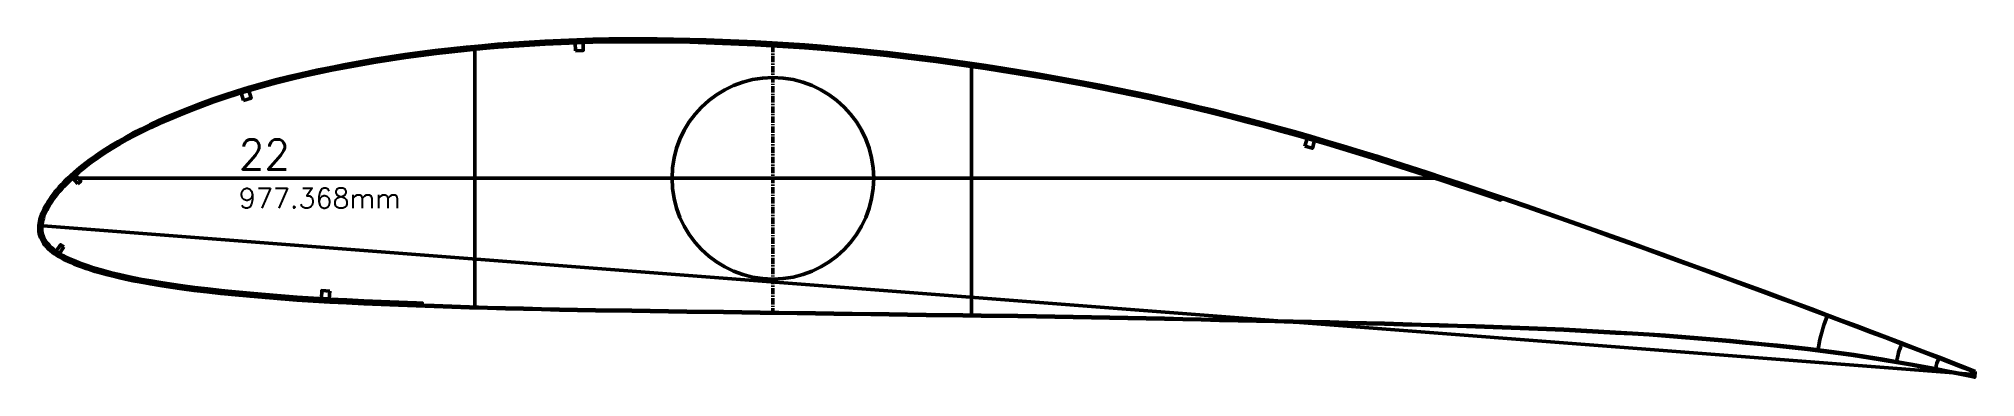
# Model space of a CAD drawing. Header units: metres. Extents: x -3 to 1074, y -15727 to -22.
# Drawn here: x -3 to 972, y -4600 to -4430 of the extents above; entities that cross this region are included whole.
import ezdxf
from ezdxf.enums import TextEntityAlignment as Align

# ---------------------------------------------------------------- set-up
doc = ezdxf.new("R2010")
doc.units = ezdxf.units.M
doc.linetypes.add('CENTER', pattern=[5.08, 3.175, -0.635, 0.635, -0.635])
for name, color, linetype, lineweight in [('FoilLayer', 7, 'Continuous', 50), ('StringerLayer', 7, 'Continuous', 50), ('SubLayer', 7, 'Continuous', 50), ('TextLayer', 7, 'Continuous', 50)]:
    doc.layers.add(name, color=color, linetype=linetype, lineweight=lineweight)
doc.styles.add('MSゴシック', font='romans')

msp = doc.modelspace()

# ---------------------------------------------------------------- texts
at = {"layer": 'TextLayer', "style": 'MSゴシック'}
msp.add_text('22', height=15, dxfattribs=at).set_placement((97.74, -4500), align=Align.BOTTOM_LEFT)
msp.add_text('977.368mm', height=10, dxfattribs=at).set_placement((97.74, -4505), align=Align.TOP_LEFT)

# ---------------------------------------------------------------- linework, layer by layer
at = {"layer": 'FoilLayer'}
for points in [[(971.69, -4597.27), (968.78, -4596.08), (964.1, -4594.27), (959.04, -4592.26), (953.5, -4590.11), (947.47, -4587.81), (940.98, -4585.34), (934.11, -4582.7), (926.93, -4579.96), (919.53, -4577.14), (912.07, -4574.32), (904.54, -4571.54), (896.91, -4568.66), (889.19, -4565.73), (881.34, -4562.81), (873.35, -4559.85), (865.24, -4556.89), (856.96, -4553.85), (848.56, -4550.78), (840.06, -4547.67), (831.5, -4544.55), (822.91, -4541.41), (814.32, -4538.28), (805.73, -4535.17), (797.15, -4532.07), (788.56, -4528.98), (780, -4525.91), (771.47, -4522.87), (762.97, -4519.86), (754.48, -4516.89), (746.01, -4513.94), (737.56, -4511.02), (729.12, -4508.14), (720.71, -4505.29), (712.3, -4502.48), (703.91, -4499.71), (695.51, -4496.96), (687.11, -4494.25), (678.74, -4491.58), (670.42, -4488.94), (662.16, -4486.36), (653.95, -4483.85), (645.77, -4481.4), (637.62, -4479.02), (629.48, -4476.69), (621.36, -4474.43), (613.24, -4472.22), (605.13, -4470.07), (597.03, -4467.98), (588.92, -4465.95), (580.79, -4463.98), (572.65, -4462.06), (564.5, -4460.2), (556.33, -4458.4), (548.14, -4456.64), (539.94, -4454.94), (531.73, -4453.3), (523.5, -4451.71), (515.24, -4450.18), (506.95, -4448.69), (498.65, -4447.25), (490.34, -4445.86), (482.03, -4444.52), (473.72, -4443.23), (465.42, -4442), (457.12, -4440.83), (448.83, -4439.71), (440.54, -4438.65), (432.25, -4437.65), (423.97, -4436.71), (415.69, -4435.83), (407.42, -4435), (399.14, -4434.24), (390.87, -4433.54), (382.59, -4432.89), (374.31, -4432.31), (366.03, -4431.79), (357.75, -4431.32), (349.47, -4430.91), (341.21, -4430.56), (332.95, -4430.27), (324.71, -4430.05), (316.48, -4429.88), (308.27, -4429.78), (300.1, -4429.73), (291.98, -4429.75), (283.9, -4429.83), (275.88, -4429.99), (267.88, -4430.24), (259.88, -4430.56), (251.9, -4430.95), (243.94, -4431.41), (235.99, -4431.95), (228.08, -4432.55), (220.19, -4433.23), (212.34, -4433.98), (204.54, -4434.81), (196.78, -4435.7), (189.08, -4436.68), (181.43, -4437.72), (173.85, -4438.85), (166.33, -4440.06), (158.86, -4441.35), (151.46, -4442.71), (144.14, -4444.14), (136.95, -4445.62), (129.9, -4447.17), (123, -4448.8), (116.23, -4450.51), (109.6, -4452.3), (103.11, -4454.17), (96.75, -4456.11), (90.55, -4458.11), (84.52, -4460.18), (78.68, -4462.29), (73.04, -4464.45), (67.61, -4466.63), (62.44, -4468.8), (57.52, -4470.97), (52.89, -4473.12), (48.53, -4475.24), (44.45, -4477.35), (40.63, -4479.41), (37.07, -4481.43), (33.75, -4483.4), (30.67, -4485.31), (27.82, -4487.16), (25.18, -4488.96), (22.74, -4490.71), (20.48, -4492.41), (18.38, -4494.07), (16.44, -4495.68), (14.63, -4497.25), (12.96, -4498.76), (11.4, -4500.24), (9.96, -4501.67), (8.62, -4503.07), (7.38, -4504.43), (6.23, -4505.76), (5.17, -4507.06), (4.18, -4508.33), (3.26, -4509.57), (2.42, -4510.78), (1.64, -4511.97), (0.91, -4513.12), (0.26, -4514.27), (-0.32, -4515.4), (-0.85, -4516.51), (-1.34, -4517.59), (-1.76, -4518.66), (-2.1, -4519.72), (-2.38, -4520.77), (-2.62, -4521.8), (-2.8, -4522.81), (-2.92, -4523.81), (-2.98, -4524.79), (-2.97, -4525.79), (-2.89, -4526.8), (-2.71, -4527.81), (-2.44, -4528.82), (-2.09, -4529.83), (-1.66, -4530.82), (-1.14, -4531.8), (-0.52, -4532.75), (0.18, -4533.68), (0.96, -4534.58), (1.82, -4535.46), (2.75, -4536.32), (3.77, -4537.15), (4.86, -4537.96), (6.03, -4538.75), (7.29, -4539.51), (8.63, -4540.25), (10.06, -4540.98), (11.59, -4541.71), (13.21, -4542.43), (14.93, -4543.16), (16.77, -4543.89), (18.73, -4544.63), (20.82, -4545.38), (23.07, -4546.12), (25.48, -4546.86), (28.08, -4547.61), (30.88, -4548.38), (33.91, -4549.16), (37.18, -4549.97), (40.72, -4550.77), (44.55, -4551.58), (48.71, -4552.38), (53.24, -4553.18), (58.16, -4553.98), (63.47, -4554.79), (69.18, -4555.61), (75.29, -4556.41), (81.78, -4557.18), (88.65, -4557.93), (95.87, -4558.66), (103.38, -4559.37), (111.11, -4560.06), (118.98, -4560.71), (127, -4561.29), (135.15, -4561.82), (143.48, -4562.29), (151.97, -4562.73), (160.57, -4563.14), (169.29, -4563.52), (178.12, -4563.88), (187.03, -4564.22), (195.98, -4564.56), (204.94, -4564.88), (213.89, -4565.17), (222.87, -4565.43), (231.9, -4565.67), (240.96, -4565.9), (250.04, -4566.11), (259.11, -4566.32), (268.17, -4566.5), (277.25, -4566.65), (286.37, -4566.79), (295.54, -4566.92), (304.72, -4567.05), (313.93, -4567.2), (323.14, -4567.33), (332.38, -4567.46), (341.64, -4567.58), (350.9, -4567.71), (360.17, -4567.84), (369.45, -4567.97), (378.72, -4568.11), (387.98, -4568.24), (397.24, -4568.37), (406.51, -4568.48), (415.78, -4568.61), (425.05, -4568.74), (434.32, -4568.87), (443.59, -4569), (452.85, -4569.13), (462.12, -4569.25), (471.39, -4569.36), (480.64, -4569.48), (489.89, -4569.61), (499.12, -4569.74), (508.36, -4569.89), (517.59, -4570.04), (526.81, -4570.19), (536.02, -4570.36), (545.22, -4570.53), (554.42, -4570.72), (563.65, -4570.93), (572.89, -4571.13), (582.14, -4571.34), (591.39, -4571.54), (600.64, -4571.73), (609.89, -4571.93), (619.13, -4572.14), (628.37, -4572.36), (637.61, -4572.58), (646.84, -4572.79), (656.05, -4573), (665.24, -4573.22), (674.41, -4573.46), (683.58, -4573.71), (692.76, -4573.98), (701.93, -4574.24), (711.06, -4574.51), (720.12, -4574.78), (729.11, -4575.08), (738.07, -4575.4), (746.98, -4575.74), (755.81, -4576.09), (764.55, -4576.48), (773.23, -4576.92), (781.9, -4577.4), (790.54, -4577.9), (799.1, -4578.39), (807.49, -4578.89), (815.71, -4579.47), (823.91, -4580.13), (832.11, -4580.81), (840.23, -4581.45), (848.23, -4582.16), (856.19, -4582.95), (864.14, -4583.75), (872, -4584.49), (879.74, -4585.28), (887.44, -4586.21), (895.2, -4587.21), (902.91, -4588.2), (910.42, -4589.2), (917.77, -4590.34), (925.08, -4591.55), (932.25, -4592.78), (939.18, -4593.99), (945.77, -4595.18), (952.01, -4596.37), (957.86, -4597.47), (963.3, -4598.53), (968.3, -4599.53), (971.4, -4600.18)], [(971.52, -4597.68), (968.61, -4596.5), (963.93, -4594.69), (958.87, -4592.68), (953.34, -4590.53), (947.31, -4588.23), (940.82, -4585.76), (933.95, -4583.12), (926.77, -4580.38), (919.37, -4577.56), (911.91, -4574.75), (904.38, -4571.96), (896.75, -4569.08), (889.03, -4566.15), (881.18, -4563.23), (873.2, -4560.28), (865.08, -4557.31), (856.81, -4554.28), (848.41, -4551.2), (839.91, -4548.09), (831.35, -4544.97), (822.76, -4541.84), (814.17, -4538.71), (805.58, -4535.59), (796.99, -4532.49), (788.41, -4529.41), (779.85, -4526.34), (771.32, -4523.3), (762.82, -4520.29), (754.33, -4517.31), (745.86, -4514.36), (737.41, -4511.45), (733.23, -4510.02), (732.89, -4511.01), (728.64, -4509.56), (720.23, -4506.71), (711.83, -4503.9), (703.44, -4501.13), (695.05, -4498.39), (686.66, -4495.68), (678.29, -4493.01), (669.97, -4490.37), (661.72, -4487.8), (653.52, -4485.29), (645.35, -4482.84), (637.21, -4480.46), (629.08, -4478.14), (620.96, -4475.87), (612.85, -4473.67), (604.76, -4471.52), (596.66, -4469.43), (588.56, -4467.41), (580.45, -4465.44), (572.32, -4463.53), (564.17, -4461.67), (556.01, -4459.86), (547.84, -4458.11), (539.65, -4456.41), (531.45, -4454.77), (523.22, -4453.19), (514.97, -4451.65), (506.7, -4450.17), (498.4, -4448.73), (490.11, -4447.34), (481.81, -4446), (473.51, -4444.72), (465.21, -4443.49), (456.92, -4442.32), (448.64, -4441.2), (440.36, -4440.14), (432.08, -4439.14), (423.81, -4438.2), (415.54, -4437.32), (407.28, -4436.5), (399.01, -4435.73), (390.75, -4435.03), (382.49, -4434.39), (374.22, -4433.81), (365.94, -4433.28), (357.67, -4432.82), (349.41, -4432.41), (341.15, -4432.06), (332.91, -4431.77), (324.68, -4431.55), (316.46, -4431.38), (308.26, -4431.28), (300.1, -4431.23), (291.99, -4431.25), (283.93, -4431.33), (275.92, -4431.49), (267.94, -4431.74), (259.96, -4432.06), (251.99, -4432.45), (244.04, -4432.91), (236.11, -4433.44), (228.2, -4434.05), (220.33, -4434.72), (212.5, -4435.47), (204.71, -4436.3), (196.97, -4437.19), (189.28, -4438.16), (181.65, -4439.21), (174.08, -4440.33), (166.58, -4441.53), (159.14, -4442.82), (151.74, -4444.19), (144.44, -4445.61), (137.27, -4447.08), (130.25, -4448.63), (123.37, -4450.25), (116.63, -4451.95), (110.02, -4453.74), (103.54, -4455.6), (97.21, -4457.53), (91.04, -4459.53), (85.04, -4461.59), (79.22, -4463.7), (73.6, -4465.84), (68.2, -4468.01), (63.04, -4470.17), (58.15, -4472.33), (53.55, -4474.46), (49.22, -4476.58), (45.16, -4478.67), (41.37, -4480.72), (37.83, -4482.72), (34.54, -4484.67), (31.49, -4486.56), (28.67, -4488.4), (26.05, -4490.18), (23.64, -4491.9), (21.41, -4493.59), (19.34, -4495.23), (17.42, -4496.82), (15.64, -4498.36), (13.99, -4499.85), (12.46, -4501.3), (11.04, -4502.71), (9.73, -4504.08), (8.52, -4505.41), (7.39, -4506.71), (6.35, -4507.98), (5.39, -4509.21), (4.5, -4510.42), (3.67, -4511.61), (2.91, -4512.77), (2.21, -4513.87), (1.59, -4514.95), (1.03, -4516.05), (0.52, -4517.12), (0.06, -4518.14), (-0.33, -4519.12), (-0.65, -4520.11), (-0.92, -4521.1), (-1.14, -4522.06), (-1.31, -4522.99), (-1.42, -4523.92), (-1.48, -4524.79), (-1.48, -4525.66), (-1.41, -4526.54), (-1.26, -4527.43), (-1.03, -4528.33), (-0.72, -4529.22), (-0.34, -4530.11), (0.13, -4530.98), (0.67, -4531.84), (1.31, -4532.69), (2.03, -4533.53), (2.83, -4534.35), (3.71, -4535.16), (4.66, -4535.95), (5.69, -4536.72), (6.81, -4537.46), (8.01, -4538.2), (9.31, -4538.91), (10.71, -4539.63), (12.2, -4540.34), (13.79, -4541.05), (15.49, -4541.77), (17.3, -4542.49), (19.23, -4543.22), (21.29, -4543.95), (23.51, -4544.69), (25.9, -4545.42), (28.48, -4546.17), (31.26, -4546.93), (34.26, -4547.71), (37.51, -4548.5), (41.02, -4549.31), (44.83, -4550.11), (48.97, -4550.9), (53.48, -4551.7), (58.38, -4552.5), (63.68, -4553.31), (69.38, -4554.12), (75.47, -4554.92), (81.94, -4555.69), (88.8, -4556.44), (96.02, -4557.16), (103.52, -4557.88), (111.23, -4558.57), (119.09, -4559.21), (127.09, -4559.8), (135.24, -4560.32), (143.56, -4560.79), (152.04, -4561.23), (160.64, -4561.64), (169.35, -4562.02), (178.18, -4562.38), (187.08, -4562.72), (190.07, -4562.84), (190.03, -4563.89), (196, -4564.11), (204.95, -4564.43), (213.91, -4564.72), (222.88, -4564.98), (231.91, -4565.22), (240.97, -4565.45), (250.05, -4565.66), (259.12, -4565.87), (268.18, -4566.05), (277.26, -4566.2), (286.38, -4566.34), (295.54, -4566.47), (304.73, -4566.6), (313.93, -4566.75), (323.15, -4566.88), (332.38, -4567.01), (341.64, -4567.13), (350.91, -4567.26), (360.18, -4567.39), (369.45, -4567.52), (378.72, -4567.66), (387.98, -4567.79), (397.25, -4567.92), (406.51, -4568.04), (415.78, -4568.16), (425.05, -4568.29), (434.32, -4568.42), (443.59, -4568.55), (452.86, -4568.68), (462.13, -4568.8), (471.39, -4568.91), (480.65, -4569.03), (489.89, -4569.16), (499.13, -4569.29), (508.36, -4569.44), (517.6, -4569.59), (526.82, -4569.74), (536.03, -4569.91), (545.23, -4570.08), (554.43, -4570.27), (563.66, -4570.48), (572.9, -4570.68), (582.15, -4570.89), (591.4, -4571.09), (600.65, -4571.28), (609.9, -4571.48), (619.14, -4571.69), (628.38, -4571.91), (637.62, -4572.13), (646.85, -4572.34), (656.06, -4572.55), (665.25, -4572.77), (674.42, -4573.01), (683.59, -4573.26), (692.77, -4573.53), (701.94, -4573.79), (711.07, -4574.06), (720.13, -4574.33), (729.13, -4574.63), (738.08, -4574.95), (747, -4575.29), (755.83, -4575.64), (764.57, -4576.03), (773.26, -4576.47), (781.93, -4576.95), (790.56, -4577.45), (799.12, -4577.94), (807.52, -4578.44), (815.75, -4579.02), (823.95, -4579.69), (832.15, -4580.36), (840.27, -4581.01), (848.27, -4581.71), (856.24, -4582.51), (864.18, -4583.3), (872.05, -4584.04), (879.79, -4584.84), (887.5, -4585.76), (895.26, -4586.76), (902.97, -4587.75), (910.49, -4588.75), (917.84, -4589.89), (925.15, -4591.11), (932.32, -4592.34), (939.26, -4593.54), (945.86, -4594.74), (952.1, -4595.92), (957.95, -4597.03), (963.39, -4598.09), (968.39, -4599.09), (971.49, -4599.74)]]:
    msp.add_lwpolyline(points, close=True, dxfattribs=at)
at = {"layer": 'StringerLayer'}
for points in [[(267.12, -4435.76), (271.12, -4435.64), (271, -4431.64), (267, -4431.77), (267.12, -4435.76)], [(100.1, -4460.83), (103.93, -4459.67), (102.76, -4455.84), (98.93, -4457.01), (100.1, -4460.83)], [(634.23, -4483.76), (638.07, -4484.88), (639.19, -4481.04), (635.36, -4479.92), (634.23, -4483.76)], [(16.72, -4502.77), (18.21, -4501.43), (15.52, -4498.46), (14.04, -4499.81), (16.72, -4502.77)], [(9.64, -4534.55), (7.98, -4533.43), (5.75, -4536.76), (7.42, -4537.87), (9.64, -4534.55)], [(143.48, -4556.78), (139.49, -4556.55), (139.26, -4560.55), (143.25, -4560.77), (143.48, -4556.78)]]:
    msp.add_lwpolyline(points, dxfattribs=at)
at = {"layer": 'SubLayer', "linetype": 'CENTER'}
msp.add_line((366.51, -4433.32), (366.51, -4567.48), dxfattribs=at)
at = {"layer": 'SubLayer'}
for p, q in [((216.51, -4435.09), (216.51, -4564.8)), ((466.51, -4443.68), (466.51, -4568.85)), ((699.98, -4500), (13.83, -4500)), ((-2.91, -4523.75), (971.58, -4598.73))]:
    msp.add_line(p, q, dxfattribs=at)
for radius, start, end in [(80, 158.37783, 171.14263), (40, 157.44375, 170.75151), (20, 155.79937, 171.7676)]:
    msp.add_arc((971.58, -4598.73), radius, start, end, dxfattribs=at)
msp.add_ellipse((366.51, -4500), major_axis=(50.75, 0), ratio=0.999814, dxfattribs=at)

msp.set_redraw_order([(e.dxf.handle, doc.entitydb.next_handle()) for e in msp.query("TEXT MTEXT ATTDEF DIMENSION ARC_DIMENSION")])  # texts and dimensions are drawn at this point

doc.saveas('drawing.dxf')
